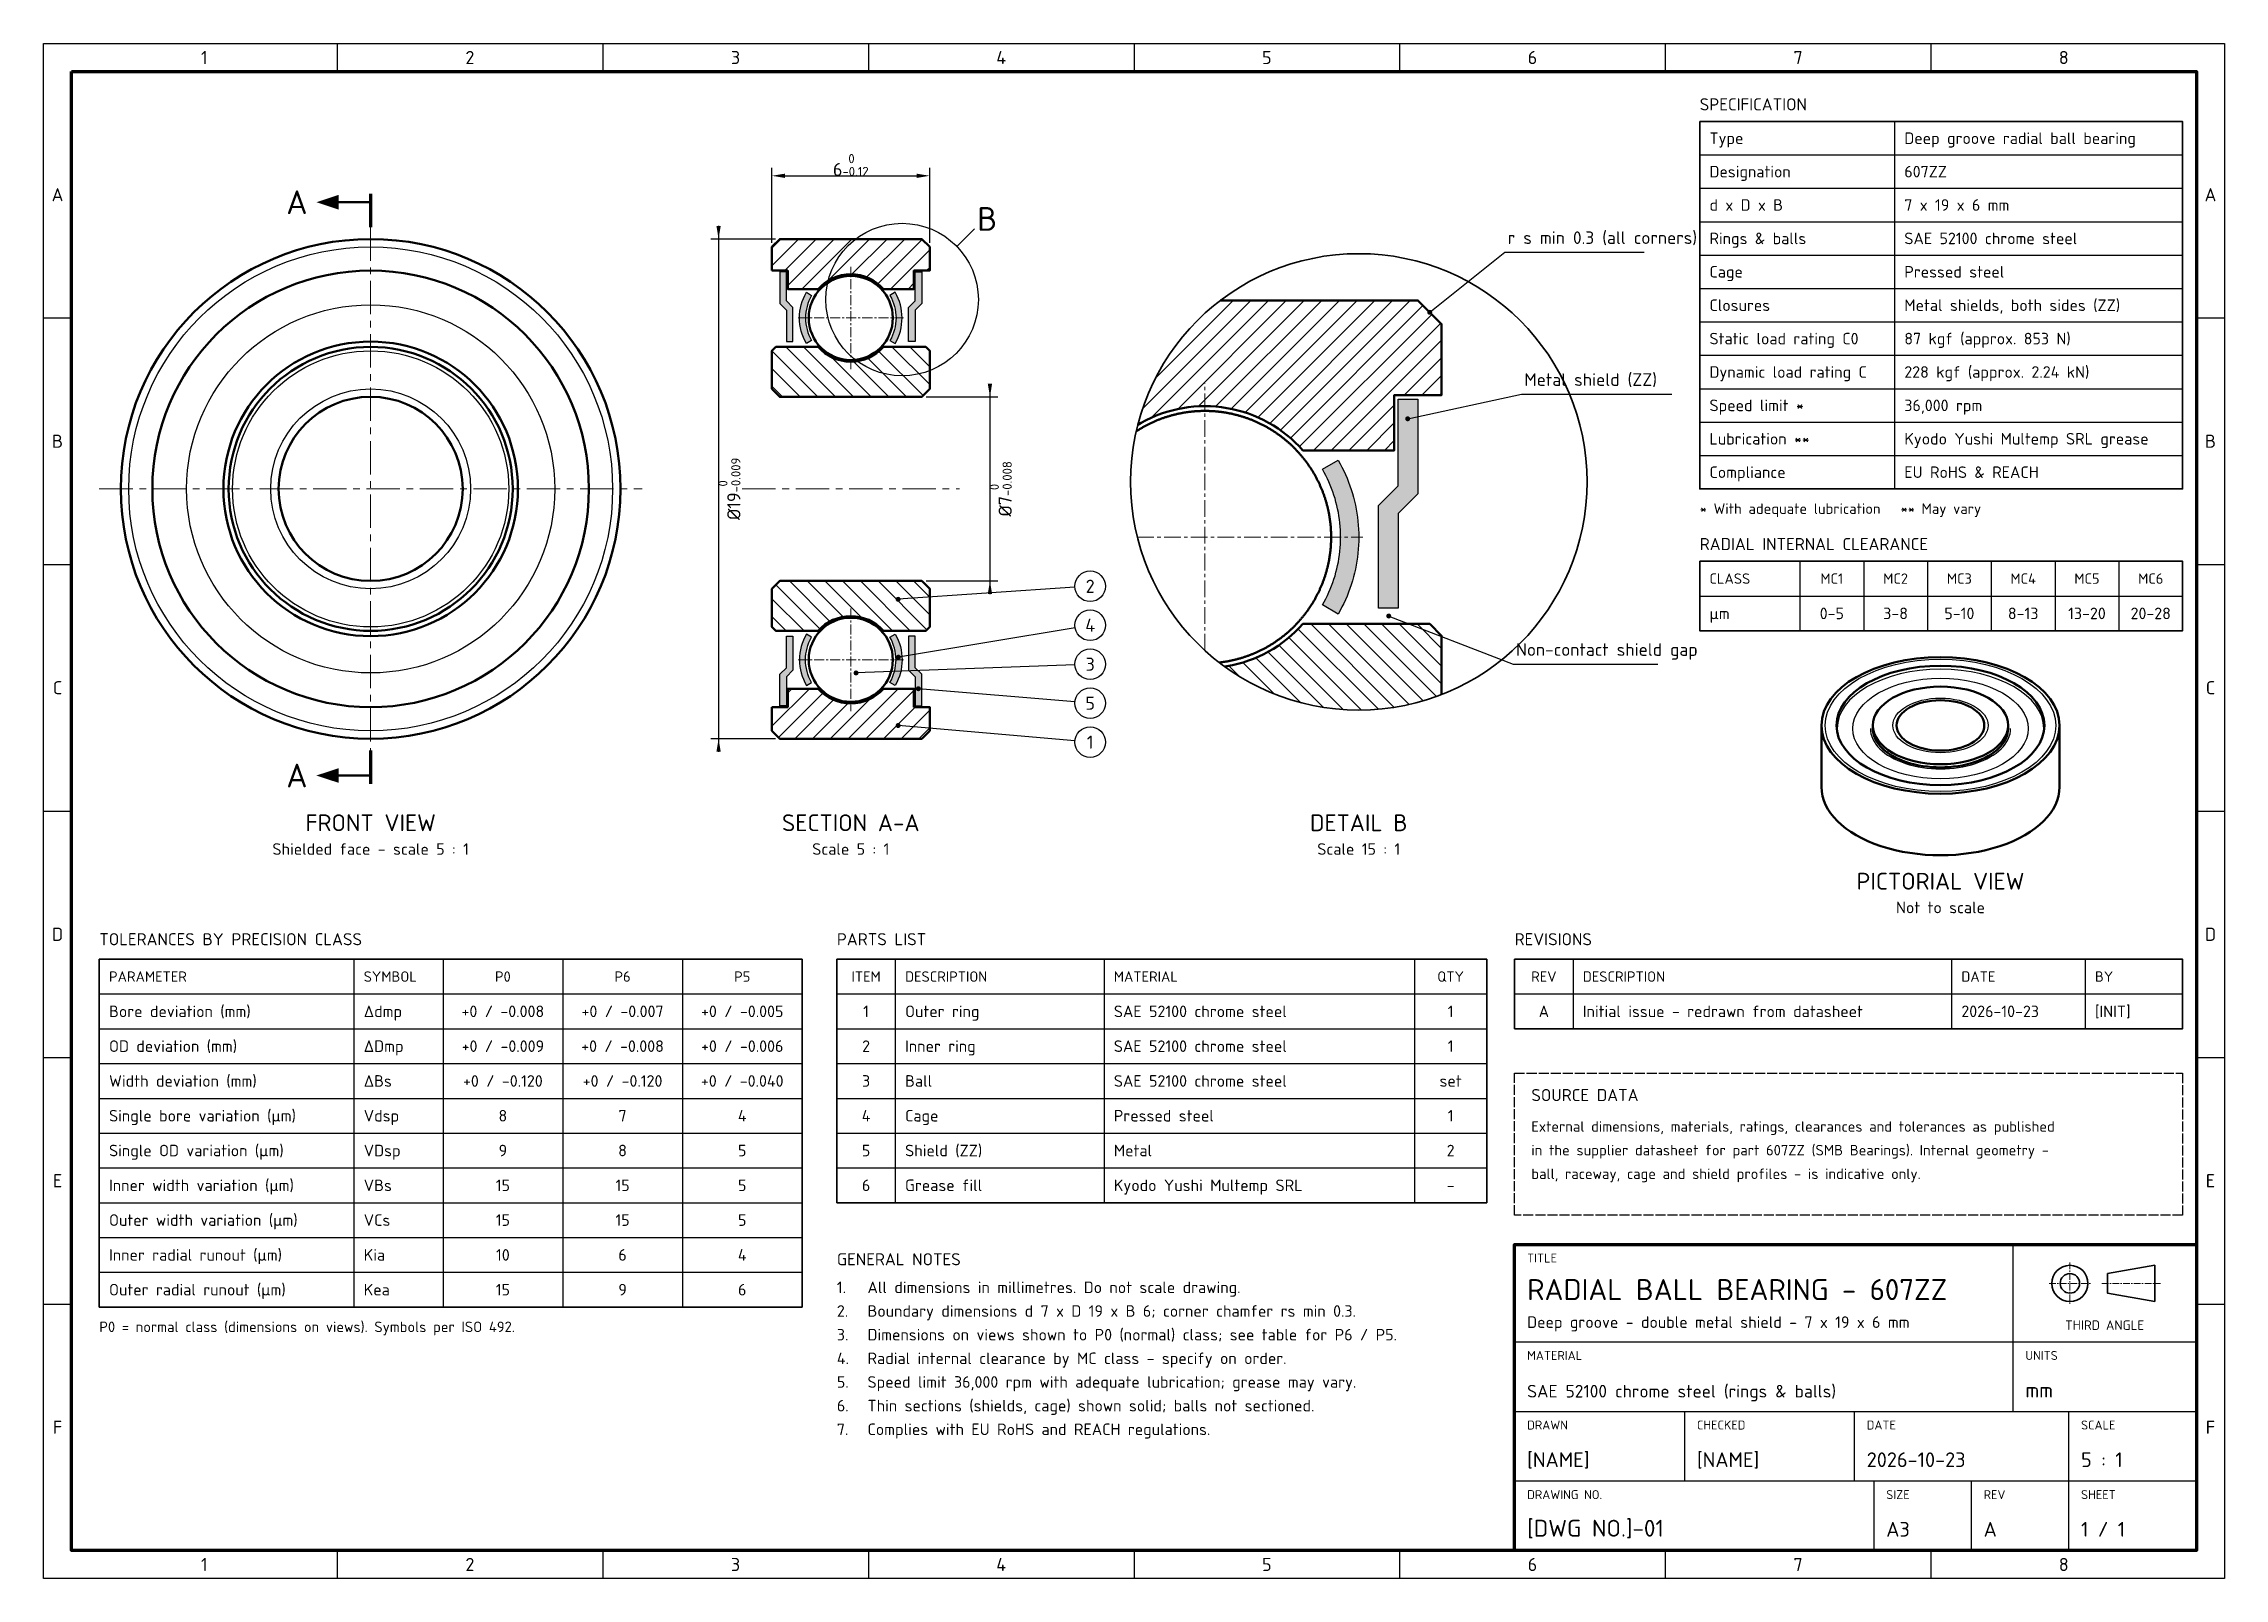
# Model space of a CAD drawing. Header units: millimetres. Extents: x 3 to 417, y 3 to 294.
import ezdxf
from ezdxf.enums import TextEntityAlignment as Align

# ---------------------------------------------------------------- set-up
doc = ezdxf.new("R2010")
doc.units = ezdxf.units.MM
doc.linetypes.add('CENTER', pattern=[5.08, 3.175, -0.635, 0.635, -0.635])
doc.linetypes.add('DASHED', pattern=[1.524, 1.27, -0.254])
for name, color, linetype, lineweight in [('ANNOTATION', 3, 'Continuous', 25), ('BORDER', 7, 'Continuous', 70), ('CENTER', 1, 'CENTER', 18), ('DIM', 4, 'Continuous', 18), ('HATCH', 8, 'Continuous', 18), ('OUTLINE', 7, 'Continuous', 50), ('SECTION_SOLID', 7, 'Continuous', 18), ('TABLE', 7, 'Continuous', 25), ('TEXT', 7, 'Continuous', 25), ('THIN', 7, 'Continuous', 25), ('TITLE', 7, 'Continuous', 35)]:
    doc.layers.add(name, color=color, linetype=linetype, lineweight=lineweight)
doc.styles.add('ISO', font='isocpeur.ttf')
doc.dimstyles.new('DIM5', dxfattribs={"dimtxt": 2.5, "dimasz": 2.5, "dimexe": 1.5, "dimexo": 0.8, "dimgap": 0.8, "dimtad": 1, "dimdec": 3, "dimlfac": 0.2, "dimdsep": 46, "dimtxsty": 'ISO', "dimcen": 2.5, "dimazin": 3, "dimtfac": 0.7, "dimtdec": 3, "dimtmove": 0, "dimatfit": 3})

msp = doc.modelspace()

# ---------------------------------------------------------------- texts
at = {"layer": 'ANNOTATION', "style": 'ISO'}
for s, p in [('2', (201.6125, 191.2937)), ('4', (201.6125, 183.8854)), ('3', (201.6125, 176.4771)), ('5', (201.6125, 169.0687)), ('1', (201.6125, 161.6604))]:
    msp.add_text(s, height=2.5, dxfattribs=at).set_placement(p, align=Align.MIDDLE_CENTER)
at = {"layer": 'TABLE', "style": 'ISO'}
for s, height, p in [('SPECIFICATION', 2.3, (317.5, 281.7812)), ('RADIAL INTERNAL CLEARANCE', 2.3, (317.5, 198.1729)), ('TOLERANCES BY PRECISION CLASS', 2.3, (13.2292, 123.0312)), ('PARTS LIST', 2.3, (153.4583, 123.0312)), ('REVISIONS', 2.3, (282.3104, 123.0312)), ('SOURCE DATA', 2.3, (285.4854, 93.3979)), ('GENERAL NOTES', 2.3, (153.4583, 62.1771)), ('1.', 2.2, (153.4583, 56.8854)), ('All dimensions in millimetres. Do not scale drawing.', 2.2, (159.2792, 56.8854)), ('2.', 2.2, (153.4583, 52.3875)), ('Boundary dimensions d 7 x D 19 x B 6; corner chamfer rs min 0.3.', 2.2, (159.2792, 52.3875)), ('3.', 2.2, (153.4583, 47.8896)), ('Dimensions on views shown to P0 (normal) class; see table for P6 / P5.', 2.2, (159.2792, 47.8896)), ('4.', 2.2, (153.4583, 43.3917)), ('Radial internal clearance by MC class - specify on order.', 2.2, (159.2792, 43.3917)), ('5.', 2.2, (153.4583, 38.8937)), ('Speed limit 36,000 rpm with adequate lubrication; grease may vary.', 2.2, (159.2792, 38.8937)), ('6.', 2.2, (153.4583, 34.3958)), ('Thin sections (shields, cage) shown solid; balls not sectioned.', 2.2, (159.2792, 34.3958)), ('7.', 2.2, (153.4583, 29.8979)), ('Complies with EU RoHS and REACH regulations.', 2.2, (159.2792, 29.8979))]:
    msp.add_text(s, height=height, dxfattribs=at).set_placement(p)
for s, height, p in [('Type', 2.2, (319.3521, 276.4896)), ('Deep groove radial ball bearing', 2.2, (356.3938, 276.4896)), ('Designation', 2.2, (319.3521, 270.1396)), ('607ZZ', 2.2, (356.3938, 270.1396)), ('d x D x B', 2.2, (319.3521, 263.7896)), ('7 x 19 x 6 mm', 2.2, (356.3938, 263.7896)), ('Rings & balls', 2.2, (319.3521, 257.4396)), ('SAE 52100 chrome steel', 2.2, (356.3938, 257.4396)), ('Cage', 2.2, (319.3521, 251.0896)), ('Pressed steel', 2.2, (356.3938, 251.0896)), ('Closures', 2.2, (319.3521, 244.7396)), ('Metal shields, both sides (ZZ)', 2.2, (356.3938, 244.7396)), ('Static load rating C0', 2.2, (319.3521, 238.3896)), ('87 kgf (approx. 853 N)', 2.2, (356.3938, 238.3896)), ('Dynamic load rating C', 2.2, (319.3521, 232.0396)), ('228 kgf (approx. 2.24 kN)', 2.2, (356.3938, 232.0396)), ('Speed limit *', 2.2, (319.3521, 225.6896)), ('36,000 rpm', 2.2, (356.3938, 225.6896)), ('Lubrication **', 2.2, (319.3521, 219.3396)), ('Kyodo Yushi Multemp SRL grease', 2.2, (356.3938, 219.3396)), ('Compliance', 2.2, (319.3521, 212.9896)), ('EU RoHS & REACH', 2.2, (356.3938, 212.9896)), ('CLASS', 1.98, (319.3521, 192.749)), ('µm', 2.2, (319.3521, 186.1344)), ('PARAMETER', 1.98, (15.0813, 117.0781)), ('SYMBOL', 1.98, (63.5, 117.0781)), ('DESCRIPTION', 1.98, (166.4229, 117.0781)), ('MATERIAL', 1.98, (206.1104, 117.0781)), ('DESCRIPTION', 1.98, (295.275, 117.0781)), ('DATE', 1.98, (367.2417, 117.0781)), ('BY', 1.98, (392.6417, 117.0781)), ('Bore deviation (mm)', 2.2, (15.0813, 110.4635)), ('Δdmp', 2.2, (63.5, 110.4635)), ('Outer ring', 2.2, (166.4229, 110.4635)), ('SAE 52100 chrome steel', 2.2, (206.1104, 110.4635)), ('Initial issue - redrawn from datasheet', 2.2, (295.275, 110.4635)), ('2026-10-23', 2.2, (367.2417, 110.4635)), ('[INIT]', 2.2, (392.6417, 110.4635)), ('OD deviation (mm)', 2.2, (15.0813, 103.849)), ('ΔDmp', 2.2, (63.5, 103.849)), ('Inner ring', 2.2, (166.4229, 103.849)), ('SAE 52100 chrome steel', 2.2, (206.1104, 103.849)), ('Width deviation (mm)', 2.2, (15.0813, 97.2344)), ('ΔBs', 2.2, (63.5, 97.2344)), ('Ball', 2.2, (166.4229, 97.2344)), ('SAE 52100 chrome steel', 2.2, (206.1104, 97.2344)), ('Single bore variation (µm)', 2.2, (15.0813, 90.6198)), ('Vdsp', 2.2, (63.5, 90.6198)), ('Cage', 2.2, (166.4229, 90.6198)), ('Pressed steel', 2.2, (206.1104, 90.6198)), ('Single OD variation (µm)', 2.2, (15.0813, 84.0052)), ('VDsp', 2.2, (63.5, 84.0052)), ('Shield (ZZ)', 2.2, (166.4229, 84.0052)), ('Metal', 2.2, (206.1104, 84.0052)), ('Inner width variation (µm)', 2.2, (15.0813, 77.3906)), ('VBs', 2.2, (63.5, 77.3906)), ('Grease fill', 2.2, (166.4229, 77.3906)), ('Kyodo Yushi Multemp SRL', 2.2, (206.1104, 77.3906)), ('Outer width variation (µm)', 2.2, (15.0813, 70.776)), ('VCs', 2.2, (63.5, 70.776)), ('Inner radial runout (µm)', 2.2, (15.0813, 64.1615)), ('Kia', 2.2, (63.5, 64.1615)), ('Outer radial runout (µm)', 2.2, (15.0813, 57.5469)), ('Kea', 2.2, (63.5, 57.5469))]:
    msp.add_text(s, height=height, dxfattribs=at).set_placement(p, align=Align.MIDDLE_LEFT)
for s, height, p in [('MC1', 1.98, (342.6134, 192.749)), ('MC2', 1.98, (354.7401, 192.749)), ('MC3', 1.98, (366.8668, 192.749)), ('MC4', 1.98, (378.9936, 192.749)), ('MC5', 1.98, (391.1203, 192.749)), ('MC6', 1.98, (403.247, 192.749)), ('0-5', 2.2, (342.6134, 186.1344)), ('3-8', 2.2, (354.7401, 186.1344)), ('5-10', 2.2, (366.8668, 186.1344)), ('8-13', 2.2, (378.9936, 186.1344)), ('13-20', 2.2, (391.1203, 186.1344)), ('20-28', 2.2, (403.247, 186.1344)), ('P0', 1.98, (89.9583, 117.0781)), ('P6', 1.98, (112.7125, 117.0781)), ('P5', 1.98, (135.4667, 117.0781)), ('ITEM', 1.98, (159.0146, 117.0781)), ('QTY', 1.98, (270.1396, 117.0781)), ('REV', 1.98, (287.8667, 117.0781)), ('+0 / -0.008', 2.2, (89.9583, 110.4635)), ('+0 / -0.007', 2.2, (112.7125, 110.4635)), ('+0 / -0.005', 2.2, (135.4667, 110.4635)), ('1', 2.2, (159.0146, 110.4635)), ('1', 2.2, (270.1396, 110.4635)), ('A', 2.2, (287.8667, 110.4635)), ('+0 / -0.009', 2.2, (89.9583, 103.849)), ('+0 / -0.008', 2.2, (112.7125, 103.849)), ('+0 / -0.006', 2.2, (135.4667, 103.849)), ('2', 2.2, (159.0146, 103.849)), ('1', 2.2, (270.1396, 103.849)), ('+0 / -0.120', 2.2, (89.9583, 97.2344)), ('+0 / -0.120', 2.2, (112.7125, 97.2344)), ('+0 / -0.040', 2.2, (135.4667, 97.2344)), ('3', 2.2, (159.0146, 97.2344)), ('set', 2.2, (270.1396, 97.2344)), ('8', 2.2, (89.9583, 90.6198)), ('7', 2.2, (112.7125, 90.6198)), ('4', 2.2, (135.4667, 90.6198)), ('4', 2.2, (159.0146, 90.6198)), ('1', 2.2, (270.1396, 90.6198)), ('9', 2.2, (89.9583, 84.0052)), ('8', 2.2, (112.7125, 84.0052)), ('5', 2.2, (135.4667, 84.0052)), ('5', 2.2, (159.0146, 84.0052)), ('2', 2.2, (270.1396, 84.0052)), ('15', 2.2, (89.9583, 77.3906)), ('15', 2.2, (112.7125, 77.3906)), ('5', 2.2, (135.4667, 77.3906)), ('6', 2.2, (159.0146, 77.3906)), ('-', 2.2, (270.1396, 77.3906)), ('15', 2.2, (89.9583, 70.776)), ('15', 2.2, (112.7125, 70.776)), ('5', 2.2, (135.4667, 70.776)), ('10', 2.2, (89.9583, 64.1615)), ('6', 2.2, (112.7125, 64.1615)), ('4', 2.2, (135.4667, 64.1615)), ('15', 2.2, (89.9583, 57.5469)), ('9', 2.2, (112.7125, 57.5469)), ('6', 2.2, (135.4667, 57.5469))]:
    msp.add_text(s, height=height, dxfattribs=at).set_placement(p, align=Align.MIDDLE_CENTER)
at = {"layer": 'TEXT', "style": 'ISO'}
for s, height, p in [('1', 2.5, (33.1887, 291.8354)), ('2', 2.5, (83.691, 291.8354)), ('3', 2.5, (134.1934, 291.8354)), ('4', 2.5, (184.6957, 291.8354)), ('5', 2.5, (235.198, 291.8354)), ('6', 2.5, (285.7004, 291.8354)), ('7', 2.5, (336.2027, 291.8354)), ('8', 2.5, (386.7051, 291.8354)), ('A', 2.5, (5.2917, 265.7519)), ('A', 4.5, (50.8, 264.3188)), ('A', 2.5, (414.6021, 265.7519)), ('B', 4.5, (182.0333, 261.1438)), ('B', 2.5, (5.2917, 218.8766)), ('B', 2.5, (414.6021, 218.8766)), ('C', 2.5, (5.2917, 172.0012)), ('C', 2.5, (414.6021, 172.0012)), ('A', 4.5, (50.8, 155.3104)), ('D', 2.5, (5.2917, 125.1259)), ('D', 2.5, (414.6021, 125.1259)), ('E', 2.5, (5.2917, 78.2505)), ('E', 2.5, (414.6021, 78.2505)), ('F', 2.5, (5.2917, 31.3752)), ('F', 2.5, (414.6021, 31.3752)), ('1', 2.5, (33.1887, 5.2917)), ('2', 2.5, (83.691, 5.2917)), ('3', 2.5, (134.1934, 5.2917)), ('4', 2.5, (184.6957, 5.2917)), ('5', 2.5, (235.198, 5.2917)), ('6', 2.5, (285.7004, 5.2917)), ('7', 2.5, (336.2027, 5.2917)), ('8', 2.5, (386.7051, 5.2917))]:
    msp.add_text(s, height=height, dxfattribs=at).set_placement(p, align=Align.MIDDLE_CENTER)
for s, height, p in [('r s min 0.3 (all corners)', 2.4, (280.9875, 256.3813)), ('Metal shield (ZZ)', 2.4, (284.1625, 229.3938)), ('* With adequate lubrication   ** May vary', 2, (317.5, 205.0521)), ('Non-contact shield gap', 2.4, (282.575, 178.0646)), ('External dimensions, materials, ratings, clearances and tolerances as published', 2, (285.4854, 87.5771)), ('in the supplier datasheet for part 607ZZ (SMB Bearings). Internal geometry -', 2, (285.4854, 83.0792)), ('ball, raceway, cage and shield profiles - is indicative only.', 2, (285.4854, 78.5812)), ('P0 = normal class (dimensions on views). Symbols per ISO 492.', 2, (13.2292, 49.4771))]:
    msp.add_text(s, height=height, dxfattribs=at).set_placement(p)
for s, height, p in [('FRONT VIEW', 3.2, (64.8229, 144.7271)), ('SECTION A-A', 3.2, (156.1042, 144.7271)), ('DETAIL B', 3.2, (252.6771, 144.7271)), ('Shielded face - scale 5 : 1', 2.2, (64.8229, 140.2292)), ('Scale 5 : 1', 2.2, (156.1042, 140.2292)), ('Scale 15 : 1', 2.2, (252.6771, 140.2292)), ('PICTORIAL VIEW', 3.2, (363.2729, 133.6146)), ('Not to scale', 2.2, (363.2729, 129.1167))]:
    msp.add_text(s, height=height, dxfattribs=at).set_placement(p, align=Align.CENTER)
at = {"layer": 'TITLE', "style": 'ISO'}
for s, height, p in [('TITLE', 1.7, (284.6917, 62.7063)), ('RADIAL BALL BEARING - 607ZZ', 4, (284.6917, 55.5625)), ('Deep groove - double metal shield - 7 x 19 x 6 mm', 2.2, (284.6917, 50.2708)), ('MATERIAL', 1.7, (284.6917, 44.1854)), ('UNITS', 1.7, (379.4125, 44.1854)), ('SAE 52100 chrome steel (rings & balls)', 2.4, (284.6917, 37.0417)), ('mm', 2.8, (379.4125, 37.0417)), ('DRAWN', 1.7, (284.6917, 30.9563)), ('CHECKED', 1.7, (316.9708, 30.9563)), ('DATE', 1.7, (349.25, 30.9563)), ('SCALE', 1.7, (389.9958, 30.9563)), ('[NAME]', 2.8, (284.6917, 23.8125)), ('[NAME]', 2.8, (316.9708, 23.8125)), ('2026-10-23', 2.8, (349.25, 23.8125)), ('5 : 1', 2.8, (389.9958, 23.8125)), ('DRAWING NO.', 1.7, (284.6917, 17.7271)), ('SIZE', 1.7, (352.9542, 17.7271)), ('REV', 1.7, (371.475, 17.7271)), ('SHEET', 1.7, (389.9958, 17.7271)), ('[DWG NO.]-01', 3.2, (284.6917, 10.5833)), ('A3', 2.8, (352.9542, 10.5833)), ('A', 2.8, (371.475, 10.5833)), ('1 / 1', 2.8, (389.9958, 10.5833))]:
    msp.add_text(s, height=height, dxfattribs=at).set_placement(p)
msp.add_text('THIRD ANGLE', height=1.8, dxfattribs=at).set_placement((394.4937, 50.8), align=Align.MIDDLE_CENTER)

# ---------------------------------------------------------------- dimensions: what is measured, and where the dimension line sits
at = {"layer": 'DIM'}
msp.add_linear_dim(base=(141.1042, 269.3458), p1=(141.1042, 255.8146), p2=(171.1042, 255.8146), dimstyle='DIM5', override={"dimtol": 1, "dimlim": 0, "dimtp": 0, "dimtm": 0.12, "dimtfac": 0.7, "dimtdec": 3, "dimtzin": 8}, dxfattribs=at).render()
for base, p1, p2, override in [((130.9688, 257.3146), (142.6042, 257.3146), (142.6042, 162.3146), {"dimpost": '%%c<>', "dimtol": 1, "dimlim": 0, "dimtp": 0, "dimtm": 0.009, "dimtfac": 0.7, "dimtdec": 3, "dimtzin": 8}), ((182.5625, 227.3146), (169.6042, 227.3146), (169.6042, 192.3146), {"dimpost": '%%c<>', "dimtol": 1, "dimlim": 0, "dimtp": 0, "dimtm": 0.008, "dimtfac": 0.7, "dimtdec": 3, "dimtzin": 8})]:
    msp.add_linear_dim(base=base, p1=p1, p2=p2, angle=90, dimstyle='DIM5', override=override, dxfattribs=at).render()

# ---------------------------------------------------------------- hatches: boundary and pattern name
at = {"layer": 'ANNOTATION'}
h = msp.add_hatch(color=256, dxfattribs=at)
h.dxf.hatch_style = 1
edge = h.paths.add_edge_path()
edge.add_arc((266.1771, 243.3875), 0.4763, 0, 360)
h = msp.add_hatch(color=256, dxfattribs=at)
h.dxf.hatch_style = 1
edge = h.paths.add_edge_path()
edge.add_arc((261.9771, 223.1375), 0.4763, 0, 360)
h = msp.add_hatch(color=256, dxfattribs=at)
h.dxf.hatch_style = 1
edge = h.paths.add_edge_path()
edge.add_arc((165.1042, 188.8146), 0.4763, 0, 360)
h = msp.add_hatch(color=256, dxfattribs=at)
h.dxf.hatch_style = 1
edge = h.paths.add_edge_path()
edge.add_arc((258.3771, 185.6375), 0.4763, 0, 360)
h = msp.add_hatch(color=256, dxfattribs=at)
h.dxf.hatch_style = 1
edge = h.paths.add_edge_path()
edge.add_arc((165.1542, 177.8146), 0.4763, 0, 360)
h = msp.add_hatch(color=256, dxfattribs=at)
h.dxf.hatch_style = 1
edge = h.paths.add_edge_path()
edge.add_arc((157.1042, 174.8146), 0.4763, 0, 360)
h = msp.add_hatch(color=256, dxfattribs=at)
h.dxf.hatch_style = 1
edge = h.paths.add_edge_path()
edge.add_arc((168.9542, 171.8146), 0.4763, 0, 360)
h = msp.add_hatch(color=256, dxfattribs=at)
h.dxf.hatch_style = 1
edge = h.paths.add_edge_path()
edge.add_arc((165.1042, 164.8146), 0.4763, 0, 360)
at = {"layer": 'HATCH'}
h = msp.add_hatch(dxfattribs=at)
h.set_pattern_fill('ANSI31', color=256, scale=0.75)
h.paths.add_polyline_path([(141.1042, 251.3146), (141.1042, 255.8146), (142.6042, 257.3146), (169.6042, 257.3146), (171.1042, 255.8146), (171.1042, 251.3146), (168.1042, 251.3146), (168.1042, 247.8146), (162.3203, 247.8146, 0.45044262), (149.8881, 247.8146), (144.1042, 247.8146), (144.1042, 251.3146)])
h = msp.add_hatch(dxfattribs=at)
h.set_pattern_fill('ANSI31', color=256, scale=0.75)
h.paths.add_polyline_path([(263.9271, 245.6375), (268.4271, 241.1375), (268.4271, 227.6375), (259.4271, 227.6375), (259.4271, 217.1375), (242.0754, 217.1375), (241.3606, 217.9117), (240.6137, 218.655), (239.836, 219.366), (239.0289, 220.0435), (238.1939, 220.6863), (237.3324, 221.2931), (236.446, 221.8629), (235.5363, 222.3947), (234.6049, 222.8876), (233.6535, 223.3406), (232.6838, 223.7529), (231.6975, 224.1239), (230.6964, 224.4528), (229.6823, 224.739), (228.657, 224.9821), (227.6223, 225.1816), (226.5801, 225.3371), (225.5322, 225.4484), (224.4806, 225.5152), (223.4271, 225.5375), (222.3736, 225.5152), (221.322, 225.4484), (220.2741, 225.3371), (219.2319, 225.1816), (218.1972, 224.9821), (217.1719, 224.739), (216.1578, 224.4528), (215.1567, 224.1239), (214.1704, 223.7529), (213.2006, 223.3406), (212.2492, 222.8876), (211.3179, 222.3947), (210.6675, 222.0145), (210.7151, 222.1974), (210.7838, 222.4547), (210.854, 222.7115), (210.9258, 222.9679), (210.9992, 223.2239), (211.0741, 223.4794), (211.1507, 223.7344), (211.2287, 223.989), (211.3084, 224.243), (211.3896, 224.4966), (211.4723, 224.7497), (211.5566, 225.0023), (211.6425, 225.2543), (211.7298, 225.5059), (211.8188, 225.7568), (211.9093, 226.0073), (212.0013, 226.2571), (212.0948, 226.5064), (212.1899, 226.7551), (212.2865, 227.0033), (212.3846, 227.2508), (212.4842, 227.4977), (212.5853, 227.744), (212.688, 227.9897), (212.7921, 228.2348), (212.8978, 228.4792), (213.005, 228.7229), (213.1136, 228.966), (213.2237, 229.2085), (213.3354, 229.4502), (213.4485, 229.6913), (213.5631, 229.9316), (213.6791, 230.1713), (213.7966, 230.4102), (213.9156, 230.6484), (214.0361, 230.8859), (214.158, 231.1226), (214.2813, 231.3586), (214.4061, 231.5938), (214.5323, 231.8282), (214.66, 232.0619), (214.7891, 232.2947), (214.9197, 232.5268), (215.0516, 232.7581), (215.185, 232.9885), (215.3198, 233.2182), (215.456, 233.447), (215.5935, 233.675), (215.7325, 233.9021), (215.8729, 234.1283), (216.0147, 234.3537), (216.1578, 234.5782), (216.3023, 234.8019), (216.4482, 235.0246), (216.5955, 235.2465), (216.7441, 235.4674), (216.894, 235.6874), (217.0453, 235.9065), (217.198, 236.1247), (217.352, 236.3419), (217.5073, 236.5582), (217.6639, 236.7735), (217.8219, 236.9879), (217.9812, 237.2013), (218.1417, 237.4137), (218.3036, 237.6251), (218.4668, 237.8355), (218.6312, 238.0449), (218.797, 238.2533), (218.964, 238.4607), (219.1323, 238.667), (219.3018, 238.8723), (219.4726, 239.0766), (219.6447, 239.2798), (219.818, 239.4819), (219.9925, 239.683), (220.1683, 239.883), (220.3453, 240.082), (220.5235, 240.2798), (220.7029, 240.4765), (220.8836, 240.6722), (221.0654, 240.8667), (221.2484, 241.0601), (221.4326, 241.2524), (221.6179, 241.4435), (221.8045, 241.6335), (221.9922, 241.8224), (222.181, 242.0101), (222.371, 242.1966), (222.5622, 242.382), (222.7545, 242.5662), (222.9479, 242.7492), (223.1424, 242.931), (223.338, 243.1117), (223.5348, 243.2911), (223.7326, 243.4693), (223.9316, 243.6463), (224.1316, 243.822), (224.3326, 243.9966), (224.5348, 244.1699), (224.738, 244.3419), (224.9423, 244.5127), (225.1476, 244.6823), (225.3539, 244.8506), (225.5613, 245.0176), (225.7697, 245.1833), (225.9791, 245.3478), (226.1895, 245.511), (226.3548, 245.6375)])
h = msp.add_hatch(dxfattribs=at)
h.set_pattern_fill('ANSI31', color=256, scale=0.75, angle=90)
h.paths.add_polyline_path([(141.1042, 228.8146), (142.6042, 227.3146), (169.6042, 227.3146), (171.1042, 228.8146), (171.1042, 236.0646), (170.3542, 236.8146), (162.3203, 236.8146, -0.45044262), (149.8881, 236.8146), (141.8542, 236.8146), (141.1042, 236.0646)])
h = msp.add_hatch(dxfattribs=at)
h.set_pattern_fill('ANSI31', color=256, scale=0.75, angle=90)
h.paths.add_polyline_path([(141.1042, 190.8146), (142.6042, 192.3146), (169.6042, 192.3146), (171.1042, 190.8146), (171.1042, 183.5646), (170.3542, 182.8146), (162.3203, 182.8146, 0.45044262), (149.8881, 182.8146), (141.8542, 182.8146), (141.1042, 183.5646)])
h = msp.add_hatch(dxfattribs=at)
h.set_pattern_fill('ANSI31', color=256, scale=0.75, angle=90)
h.paths.add_polyline_path([(227.6223, 176.0934), (228.657, 176.2929), (229.6823, 176.536), (230.6964, 176.8222), (231.6975, 177.1511), (232.6838, 177.5221), (233.6535, 177.9344), (234.6049, 178.3874), (235.5363, 178.8803), (236.446, 179.4121), (237.3324, 179.9819), (238.1939, 180.5887), (239.0289, 181.2315), (239.836, 181.909), (240.6137, 182.62), (241.3606, 183.3633), (242.0754, 184.1375), (266.1771, 184.1375), (268.4271, 181.8875), (268.4271, 170.7018), (268.2947, 170.6503), (268.046, 170.5552), (267.7967, 170.4617), (267.5468, 170.3697), (267.2964, 170.2792), (267.0454, 170.1903), (266.7939, 170.1029), (266.5419, 170.017), (266.2893, 169.9327), (266.0362, 169.85), (265.7826, 169.7688), (265.5286, 169.6891), (265.274, 169.6111), (265.0189, 169.5346), (264.7634, 169.4596), (264.5075, 169.3862), (264.2511, 169.3144), (263.9942, 169.2442), (263.737, 169.1756), (263.4793, 169.1085), (263.2212, 169.043), (262.9627, 168.9791), (262.7038, 168.9168), (262.4446, 168.856), (262.185, 168.7969), (261.925, 168.7394), (261.6647, 168.6834), (261.404, 168.6291), (261.143, 168.5763), (260.8817, 168.5252), (260.6201, 168.4756), (260.3582, 168.4277), (260.096, 168.3814), (259.8335, 168.3367), (259.5707, 168.2936), (259.3077, 168.2521), (259.0445, 168.2122), (258.7809, 168.1739), (258.5172, 168.1373), (258.2533, 168.1023), (257.9891, 168.0689), (257.7247, 168.0371), (257.4602, 168.0069), (257.1954, 167.9784), (256.9305, 167.9515), (256.6655, 167.9262), (256.4003, 167.9025), (256.1349, 167.8805), (255.8694, 167.8601), (255.6038, 167.8413), (255.3381, 167.8242), (255.0723, 167.8087), (254.8064, 167.7948), (254.5404, 167.7825), (254.2743, 167.7719), (254.0082, 167.7629), (253.742, 167.7556), (253.4758, 167.7499), (253.2096, 167.7458), (252.9434, 167.7433), (252.6771, 167.7425), (252.4108, 167.7433), (252.1446, 167.7458), (251.8783, 167.7499), (251.6121, 167.7556), (251.346, 167.7629), (251.0798, 167.7719), (250.8138, 167.7825), (250.5478, 167.7948), (250.2819, 167.8087), (250.0161, 167.8242), (249.7504, 167.8413), (249.4847, 167.8601), (249.2193, 167.8805), (248.9539, 167.9025), (248.6887, 167.9262), (248.4236, 167.9515), (248.1587, 167.9784), (247.894, 168.0069), (247.6294, 168.0371), (247.3651, 168.0689), (247.1009, 168.1023), (246.837, 168.1373), (246.5732, 168.1739), (246.3097, 168.2122), (246.0464, 168.2521), (245.7834, 168.2936), (245.5207, 168.3367), (245.2582, 168.3814), (244.996, 168.4277), (244.7341, 168.4756), (244.4724, 168.5252), (244.2111, 168.5763), (243.9501, 168.6291), (243.6895, 168.6834), (243.4292, 168.7394), (243.1692, 168.7969), (242.9096, 168.856), (242.6503, 168.9168), (242.3914, 168.9791), (242.133, 169.043), (241.8749, 169.1085), (241.6172, 169.1756), (241.3599, 169.2442), (241.1031, 169.3144), (240.8467, 169.3862), (240.5907, 169.4596), (240.3352, 169.5346), (240.0802, 169.6111), (239.8256, 169.6891), (239.5715, 169.7688), (239.3179, 169.85), (239.0649, 169.9327), (238.8123, 170.017), (238.5602, 170.1029), (238.3087, 170.1903), (238.0577, 170.2792), (237.8073, 170.3697), (237.5575, 170.4617), (237.3082, 170.5552), (237.0594, 170.6503), (236.8113, 170.7469), (236.5638, 170.845), (236.3168, 170.9446), (236.0705, 171.0457), (235.8249, 171.1484), (235.5798, 171.2526), (235.3354, 171.3582), (235.0916, 171.4654), (234.8485, 171.574), (234.6061, 171.6842), (234.3644, 171.7958), (234.1233, 171.9089), (233.883, 172.0235), (233.6433, 172.1395), (233.4044, 172.257), (233.1662, 172.376), (232.9287, 172.4965), (232.692, 172.6184), (232.456, 172.7417), (232.2208, 172.8665), (231.9864, 172.9928), (231.7527, 173.1204), (231.5198, 173.2495), (231.2878, 173.3801), (231.0565, 173.512), (230.826, 173.6454), (230.5964, 173.7802), (230.3676, 173.9164), (230.1396, 174.054), (229.9125, 174.1929), (229.6863, 174.3333), (229.4609, 174.4751), (229.2363, 174.6182), (229.0127, 174.7627), (228.79, 174.9086), (228.5681, 175.0559), (228.3472, 175.2045), (228.1272, 175.3544), (227.9081, 175.5058), (227.6899, 175.6584), (227.4727, 175.8124), (227.2564, 175.9677), (227.1752, 176.0267)])
h = msp.add_hatch(dxfattribs=at)
h.set_pattern_fill('ANSI31', color=256, scale=0.75)
h.paths.add_polyline_path([(141.1042, 168.3146), (141.1042, 163.8146), (142.6042, 162.3146), (169.6042, 162.3146), (171.1042, 163.8146), (171.1042, 168.3146), (168.1042, 168.3146), (168.1042, 171.8146), (162.3203, 171.8146, -0.45044262), (149.8881, 171.8146), (144.1042, 171.8146), (144.1042, 168.3146)])
at = {"layer": 'SECTION_SOLID'}
h = msp.add_hatch(color=256, dxfattribs=at)
h.dxf.hatch_style = 1
h.paths.add_polyline_path([(143.8542, 251.0646), (142.6042, 251.0646), (142.6042, 245.0646), (143.8542, 243.8146), (143.8542, 237.8146), (145.1042, 237.8146), (145.1042, 244.3146), (143.8542, 245.5646)])
h = msp.add_hatch(color=256, dxfattribs=at)
h.dxf.hatch_style = 1
h.paths.add_polyline_path([(168.3542, 251.0646), (169.6042, 251.0646), (169.6042, 245.0646), (168.3542, 243.8146), (168.3542, 237.8146), (167.1042, 237.8146), (167.1042, 244.3146), (168.3542, 245.5646)])
h = msp.add_hatch(color=256, dxfattribs=at)
h.dxf.hatch_style = 1
h.paths.add_polyline_path([(148.6562, 246.6146, 0.26794919), (148.6562, 238.0146), (147.6607, 237.4396, -0.26794919), (147.6607, 247.1896)])
h = msp.add_hatch(color=256, dxfattribs=at)
h.dxf.hatch_style = 1
h.paths.add_polyline_path([(163.5522, 246.6146, -0.26794919), (163.5522, 238.0146), (164.5477, 237.4396, 0.26794919), (164.5477, 247.1896)])
h = msp.add_hatch(color=256, dxfattribs=at)
h.dxf.hatch_style = 1
h.paths.add_polyline_path([(263.9271, 226.8875), (263.9271, 208.8875), (260.1771, 205.1375), (260.1771, 187.1375), (256.4271, 187.1375), (256.4271, 206.6375), (260.1771, 210.3875), (260.1771, 226.8875)])
h = msp.add_hatch(color=256, dxfattribs=at)
h.dxf.hatch_style = 1
h.paths.add_polyline_path([(248.7576, 215.2625), (249.1317, 214.5944), (249.4883, 213.9167), (249.827, 213.2299), (250.1475, 212.5345), (250.4498, 211.831), (250.7336, 211.1198), (250.9986, 210.4014), (251.2447, 209.6762), (251.4718, 208.9449), (251.6797, 208.208), (251.8682, 207.4658), (252.0372, 206.7189), (252.1865, 205.9679), (252.3162, 205.2132), (252.4261, 204.4554), (252.5161, 203.695), (252.5862, 202.9324), (252.6363, 202.1683), (252.6663, 201.4032), (252.6763, 200.6375), (252.6663, 199.8718), (252.6363, 199.1067), (252.5862, 198.3426), (252.5161, 197.58), (252.4261, 196.8196), (252.3162, 196.0618), (252.1865, 195.3071), (252.0372, 194.5561), (251.8682, 193.8092), (251.6797, 193.067), (251.4718, 192.3301), (251.2447, 191.5988), (250.9986, 190.8736), (250.7336, 190.1552), (250.4498, 189.444), (250.1475, 188.7405), (249.827, 188.0451), (249.4883, 187.3583), (249.1317, 186.6806), (248.7576, 186.0125), (245.7711, 187.7375), (246.1011, 188.3268), (246.4156, 188.9245), (246.7143, 189.5303), (246.9971, 190.1437), (247.2637, 190.7643), (247.514, 191.3916), (247.7478, 192.0253), (247.9649, 192.6649), (248.1652, 193.3099), (248.3485, 193.96), (248.5148, 194.6146), (248.6638, 195.2734), (248.7956, 195.9358), (248.91, 196.6015), (249.0069, 197.2699), (249.0863, 197.9407), (249.1481, 198.6133), (249.1923, 199.2872), (249.2188, 199.9621), (249.2276, 200.6375), (249.2188, 201.3129), (249.1923, 201.9878), (249.1481, 202.6617), (249.0863, 203.3343), (249.0069, 204.0051), (248.91, 204.6735), (248.7956, 205.3392), (248.6638, 206.0016), (248.5148, 206.6604), (248.3485, 207.315), (248.1652, 207.9651), (247.9649, 208.6101), (247.7478, 209.2497), (247.514, 209.8834), (247.2637, 210.5107), (246.9971, 211.1313), (246.7143, 211.7447), (246.4156, 212.3505), (246.1011, 212.9482), (245.7711, 213.5375)])
h = msp.add_hatch(color=256, dxfattribs=at)
h.dxf.hatch_style = 1
h.paths.add_polyline_path([(143.8542, 168.5646), (142.6042, 168.5646), (142.6042, 174.5646), (143.8542, 175.8146), (143.8542, 181.8146), (145.1042, 181.8146), (145.1042, 175.3146), (143.8542, 174.0646)])
h = msp.add_hatch(color=256, dxfattribs=at)
h.dxf.hatch_style = 1
h.paths.add_polyline_path([(148.6562, 173.0146, -0.26794919), (148.6562, 181.6146), (147.6607, 182.1896, 0.26794919), (147.6607, 172.4396)])
h = msp.add_hatch(color=256, dxfattribs=at)
h.dxf.hatch_style = 1
h.paths.add_polyline_path([(163.5522, 173.0146, 0.26794919), (163.5522, 181.6146), (164.5477, 182.1896, -0.26794919), (164.5477, 172.4396)])
h = msp.add_hatch(color=256, dxfattribs=at)
h.dxf.hatch_style = 1
h.paths.add_polyline_path([(168.3542, 168.5646), (169.6042, 168.5646), (169.6042, 174.5646), (168.3542, 175.8146), (168.3542, 181.8146), (167.1042, 181.8146), (167.1042, 175.3146), (168.3542, 174.0646)])

# ---------------------------------------------------------------- linework, layer by layer
at = {"layer": 'ANNOTATION'}
for p, q in [((198.7088, 191.0966), (165.1042, 188.8146)), ((198.7416, 183.4074), (165.1542, 177.8146)), ((198.7041, 176.3684), (157.1042, 174.8146)), ((198.7123, 169.3126), (168.9542, 171.8146)), ((198.7129, 161.9109), (165.1042, 164.8146))]:
    msp.add_line(p, q, dxfattribs=at)
for points in [[(266.1771, 243.3875), (280.4583, 254.7938), (306.9167, 254.7938)], [(261.9771, 223.1375), (283.6333, 227.8063), (312.2083, 227.8063)], [(258.3771, 185.6375), (282.0458, 176.4771), (309.5625, 176.4771)]]:
    msp.add_lwpolyline(points, dxfattribs=at)
for centre in [(201.6125, 191.2937), (201.6125, 183.8854), (201.6125, 176.4771), (201.6125, 169.0687), (201.6125, 161.6604)]:
    msp.add_circle(centre, 2.9104, dxfattribs=at)
at = {"layer": 'BORDER'}
msp.add_lwpolyline([(7.9375, 289.1896), (411.9563, 289.1896), (411.9563, 7.9375), (7.9375, 7.9375)], close=True, dxfattribs=at)
msp.add_lwpolyline([(282.3104, 7.9375), (282.3104, 66.1458), (411.9563, 66.1458)], dxfattribs=at)
at = {"layer": 'CENTER', "ltscale": 2}
for p, q in [((64.8229, 259.5562), (64.8229, 160.0729)), ((13.2292, 209.8146), (116.4167, 209.8146)), ((135.4667, 209.8146), (176.7417, 209.8146))]:
    msp.add_line(p, q, dxfattribs=at)
at = {"layer": 'CENTER', "ltscale": 0.6}
for p, q in [((156.1042, 232.5646), (156.1042, 252.0646)), ((146.1042, 242.3146), (166.1042, 242.3146)), ((156.1042, 187.0646), (156.1042, 167.5646)), ((146.1042, 177.3146), (166.1042, 177.3146))]:
    msp.add_line(p, q, dxfattribs=at)
at = {"layer": 'CENTER', "ltscale": 0.4}
for p, q in [((387.8792, 62.7063), (387.8792, 54.7688)), ((383.9104, 58.7375), (391.8479, 58.7375)), ((393.9646, 58.7375), (405.0771, 58.7375))]:
    msp.add_line(p, q, dxfattribs=at)
at = {"layer": 'CENTER'}
for points in [[(223.4271, 179.0821), (223.4271, 229.8875)], [(210.5717, 200.6375), (253.4271, 200.6375)]]:
    msp.add_lwpolyline(points, dxfattribs=at)
at = {"layer": 'OUTLINE', "lineweight": 70}
for p, q in [((64.8229, 265.9062), (64.8229, 259.5562)), ((64.8229, 160.0729), (64.8229, 153.7229))]:
    msp.add_line(p, q, dxfattribs=at)
at = {"layer": 'OUTLINE'}
for p, q in [((64.8229, 264.3188), (58.7375, 264.3188)), ((340.651, 164.8354), (340.651, 153.134)), ((350.4142, 164.8354), (350.4142, 164.2401)), ((376.1317, 164.8354), (376.1317, 164.2401)), ((385.8948, 164.8354), (385.8948, 153.134)), ((64.8229, 155.3104), (58.7375, 155.3104))]:
    msp.add_line(p, q, dxfattribs=at)
for points in [[(141.1042, 251.3146), (141.1042, 255.8146), (142.6042, 257.3146), (169.6042, 257.3146), (171.1042, 255.8146), (171.1042, 251.3146), (168.1042, 251.3146), (168.1042, 247.8146), (162.3203, 247.8146, 0.45044262), (149.8881, 247.8146), (144.1042, 247.8146), (144.1042, 251.3146)], [(141.1042, 228.8146), (142.6042, 227.3146), (169.6042, 227.3146), (171.1042, 228.8146), (171.1042, 236.0646), (170.3542, 236.8146), (162.3203, 236.8146, -0.45044262), (149.8881, 236.8146), (141.8542, 236.8146), (141.1042, 236.0646)], [(141.1042, 190.8146), (142.6042, 192.3146), (169.6042, 192.3146), (171.1042, 190.8146), (171.1042, 183.5646), (170.3542, 182.8146), (162.3203, 182.8146, 0.45044262), (149.8881, 182.8146), (141.8542, 182.8146), (141.1042, 183.5646)], [(141.1042, 168.3146), (141.1042, 163.8146), (142.6042, 162.3146), (169.6042, 162.3146), (171.1042, 163.8146), (171.1042, 168.3146), (168.1042, 168.3146), (168.1042, 171.8146), (162.3203, 171.8146, -0.45044262), (149.8881, 171.8146), (144.1042, 171.8146), (144.1042, 168.3146)]]:
    msp.add_lwpolyline(points, format="xyb", close=True, dxfattribs=at)
for points in [[(226.3548, 245.6375), (263.9271, 245.6375), (268.4271, 241.1375), (268.4271, 227.6375), (259.4271, 227.6375), (259.4271, 217.1375), (242.0754, 217.1375), (241.3606, 217.9117), (240.6137, 218.655), (239.836, 219.366), (239.0289, 220.0435), (238.1939, 220.6863), (237.3324, 221.2931), (236.446, 221.8629), (235.5363, 222.3947), (234.6049, 222.8876), (233.6535, 223.3406), (232.6838, 223.7529), (231.6975, 224.1239), (230.6964, 224.4528), (229.6823, 224.739), (228.657, 224.9821), (227.6223, 225.1816), (226.5801, 225.3371), (225.5322, 225.4484), (224.4806, 225.5152), (223.4271, 225.5375), (222.3736, 225.5152), (221.322, 225.4484), (220.2741, 225.3371), (219.2319, 225.1816), (218.1972, 224.9821), (217.1719, 224.739), (216.1578, 224.4528), (215.1567, 224.1239), (214.1704, 223.7529), (213.2006, 223.3406), (212.2492, 222.8876), (211.3179, 222.3947), (210.6675, 222.0145)], [(210.3653, 220.7717), (210.463, 220.8348), (210.5871, 220.914), (210.7118, 220.9924), (210.8369, 221.07), (210.9625, 221.1469), (211.0886, 221.223), (211.2152, 221.2983), (211.3422, 221.3728), (211.4696, 221.4466), (211.5975, 221.5196), (211.7259, 221.5918), (211.8547, 221.6632), (211.9839, 221.7338), (212.1136, 221.8036), (212.2436, 221.8726), (212.3742, 221.9409), (212.5051, 222.0083), (212.6364, 222.0749), (212.7682, 222.1407), (212.9003, 222.2057), (213.0328, 222.2699), (213.1658, 222.3332), (213.2991, 222.3958), (213.4328, 222.4575), (213.5668, 222.5184), (213.7013, 222.5785), (213.8361, 222.6378), (213.9713, 222.6962), (214.1068, 222.7538), (214.2427, 222.8106), (214.3789, 222.8665), (214.5155, 222.9216), (214.6524, 222.9759), (214.7896, 223.0293), (214.9272, 223.0819), (215.065, 223.1336), (215.2032, 223.1845), (215.3417, 223.2346), (215.4805, 223.2837), (215.6196, 223.3321), (215.759, 223.3796), (215.8987, 223.4262), (216.0387, 223.4719), (216.1789, 223.5168), (216.3195, 223.5609), (216.4603, 223.6041), (216.6013, 223.6464), (216.7426, 223.6878), (216.8842, 223.7284), (217.026, 223.7681), (217.168, 223.807), (217.3103, 223.8449), (217.4528, 223.882), (217.5956, 223.9183), (217.7385, 223.9536), (217.8817, 223.9881), (218.0251, 224.0216), (218.1687, 224.0544), (218.3124, 224.0862), (218.4564, 224.1171), (218.6006, 224.1472), (218.7449, 224.1763), (218.8894, 224.2046), (219.0341, 224.232), (219.179, 224.2585), (219.324, 224.2842), (219.4692, 224.3089), (219.6145, 224.3327), (219.76, 224.3557), (219.9056, 224.3777), (220.0513, 224.3989), (220.1971, 224.4192), (220.3431, 224.4385), (220.4892, 224.457), (220.6354, 224.4746), (220.7818, 224.4913), (220.9282, 224.507), (221.0747, 224.5219), (221.2213, 224.5359), (221.3679, 224.549), (221.5147, 224.5612), (221.6615, 224.5725), (221.8084, 224.5829), (221.9554, 224.5923), (222.1024, 224.6009), (222.2495, 224.6086), (222.3966, 224.6154), (222.5437, 224.6212), (222.6909, 224.6262), (222.8381, 224.6303), (222.9853, 224.6334), (223.1326, 224.6357), (223.2798, 224.637), (223.4271, 224.6375), (223.5743, 224.637), (223.7216, 224.6357), (223.8688, 224.6334), (224.0161, 224.6303), (224.1633, 224.6262), (224.3105, 224.6212), (224.4576, 224.6154), (224.6047, 224.6086), (224.7518, 224.6009), (224.8988, 224.5923), (225.0457, 224.5829), (225.1926, 224.5725), (225.3395, 224.5612), (225.4862, 224.549), (225.6329, 224.5359), (225.7795, 224.5219), (225.926, 224.507), (226.0724, 224.4913), (226.2187, 224.4746), (226.3649, 224.457), (226.511, 224.4385), (226.657, 224.4192), (226.8029, 224.3989), (226.9486, 224.3777), (227.0942, 224.3557), (227.2397, 224.3327), (227.385, 224.3089), (227.5302, 224.2842), (227.6752, 224.2585), (227.82, 224.232), (227.9647, 224.2046), (228.1093, 224.1763), (228.2536, 224.1472), (228.3978, 224.1171), (228.5417, 224.0862), (228.6855, 224.0544), (228.8291, 224.0216), (228.9725, 223.9881), (229.1156, 223.9536), (229.2586, 223.9183), (229.4013, 223.882), (229.5439, 223.8449), (229.6861, 223.807), (229.8282, 223.7681), (229.97, 223.7284), (230.1116, 223.6878), (230.2529, 223.6464), (230.3939, 223.6041), (230.5347, 223.5609), (230.6752, 223.5168), (230.8155, 223.4719), (230.9554, 223.4262), (231.0951, 223.3796), (231.2345, 223.3321), (231.3736, 223.2837), (231.5124, 223.2346), (231.6509, 223.1845), (231.7891, 223.1336), (231.927, 223.0819), (232.0646, 223.0293), (232.2018, 222.9759), (232.3387, 222.9216), (232.4753, 222.8665), (232.6115, 222.8106), (232.7474, 222.7538), (232.8829, 222.6962), (233.0181, 222.6378), (233.1529, 222.5785), (233.2873, 222.5184), (233.4214, 222.4575), (233.5551, 222.3958), (233.6884, 222.3332), (233.8213, 222.2699), (233.9539, 222.2057), (234.086, 222.1407), (234.2178, 222.0749), (234.3491, 222.0083), (234.48, 221.9409), (234.6105, 221.8726), (234.7406, 221.8036), (234.8703, 221.7338), (234.9995, 221.6632), (235.1283, 221.5918), (235.2566, 221.5196), (235.3845, 221.4466), (235.512, 221.3728), (235.639, 221.2983), (235.7655, 221.223), (235.8916, 221.1469), (236.0172, 221.07), (236.1424, 220.9924), (236.267, 220.914), (236.3912, 220.8348), (236.5149, 220.7549), (236.6381, 220.6742), (236.7608, 220.5928), (236.883, 220.5106), (237.0046, 220.4276), (237.1258, 220.344), (237.2465, 220.2595), (237.3666, 220.1744), (237.4862, 220.0885), (237.6053, 220.0018), (237.7239, 219.9145), (237.8419, 219.8264), (237.9593, 219.7376), (238.0763, 219.6481), (238.1926, 219.5578), (238.3085, 219.4669), (238.4237, 219.3752), (238.5384, 219.2828), (238.6525, 219.1898), (238.7661, 219.096), (238.879, 219.0015), (238.9914, 218.9064), (239.1032, 218.8105), (239.2144, 218.714), (239.3251, 218.6168), (239.4351, 218.5189), (239.5445, 218.4203), (239.6533, 218.3211), (239.7615, 218.2212), (239.8691, 218.1206), (239.9761, 218.0194), (240.0824, 217.9176), (240.1881, 217.815), (240.2932, 217.7119), (240.3976, 217.6081), (240.5015, 217.5036), (240.6046, 217.3985), (240.7071, 217.2928), (240.809, 217.1865), (240.9102, 217.0795), (241.0108, 216.9719), (241.1107, 216.8637), (241.2099, 216.7549), (241.3085, 216.6455), (241.4064, 216.5355), (241.5036, 216.4249), (241.6001, 216.3136), (241.6959, 216.2018), (241.7911, 216.0895), (241.8856, 215.9765), (241.9793, 215.8629), (242.0724, 215.7488), (242.1648, 215.6341), (242.2564, 215.5189), (242.3474, 215.4031), (242.4376, 215.2867), (242.5272, 215.1698), (242.616, 215.0523), (242.7041, 214.9343), (242.7914, 214.8157), (242.8781, 214.6966), (242.964, 214.577), (243.0491, 214.4569), (243.1335, 214.3362), (243.2172, 214.2151), (243.3002, 214.0934), (243.3824, 213.9712), (243.4638, 213.8485), (243.5445, 213.7253), (243.6244, 213.6016), (243.7036, 213.4774), (243.782, 213.3528), (243.8596, 213.2277), (243.9365, 213.102), (244.0126, 212.976), (244.0879, 212.8494), (244.1624, 212.7224), (244.2362, 212.595), (244.3092, 212.4671), (244.3814, 212.3387), (244.4528, 212.2099), (244.5234, 212.0807), (244.5932, 211.951), (244.6622, 211.8209), (244.7304, 211.6904), (244.7979, 211.5595), (244.8645, 211.4282), (244.9303, 211.2964), (244.9953, 211.1643), (245.0595, 211.0318), (245.1228, 210.8988), (245.1854, 210.7655), (245.2471, 210.6318), (245.308, 210.4977), (245.3681, 210.3633), (245.4274, 210.2285), (245.4858, 210.0933), (245.5434, 209.9578), (245.6002, 209.8219), (245.6561, 209.6857), (245.7112, 209.5491), (245.7655, 209.4122), (245.8189, 209.275), (245.8715, 209.1374), (245.9232, 208.9995), (245.9741, 208.8614), (246.0241, 208.7229), (246.0733, 208.5841), (246.1217, 208.4449), (246.1691, 208.3055), (246.2158, 208.1659), (246.2615, 208.0259), (246.3064, 207.8856), (246.3505, 207.7451), (246.3937, 207.6043), (246.436, 207.4633), (246.4774, 207.322), (246.518, 207.1804), (246.5577, 207.0386), (246.5965, 206.8966), (246.6345, 206.7543), (246.6716, 206.6118), (246.7078, 206.469), (246.7432, 206.3261), (246.7776, 206.1829), (246.8112, 206.0395), (246.8439, 205.8959), (246.8758, 205.7521), (246.9067, 205.6082), (246.9368, 205.464), (246.9659, 205.3197), (246.9942, 205.1751), (247.0216, 205.0305), (247.0481, 204.8856), (247.0737, 204.7406), (247.0985, 204.5954), (247.1223, 204.4501), (247.1453, 204.3046), (247.1673, 204.159), (247.1885, 204.0133), (247.2087, 203.8674), (247.2281, 203.7215), (247.2466, 203.5754), (247.2642, 203.4291), (247.2809, 203.2828), (247.2966, 203.1364), (247.3115, 202.9899), (247.3255, 202.8433), (247.3386, 202.6966), (247.3508, 202.5499), (247.3621, 202.403), (247.3724, 202.2562), (247.3819, 202.1092), (247.3905, 201.9622), (247.3982, 201.8151), (247.4049, 201.668), (247.4108, 201.5209), (247.4158, 201.3737), (247.4199, 201.2265), (247.423, 201.0793), (247.4253, 200.932), (247.4266, 200.7848), (247.4271, 200.6375)], [(247.4271, 200.6375), (247.4266, 200.4902), (247.4253, 200.343), (247.423, 200.1957), (247.4199, 200.0485), (247.4158, 199.9013), (247.4108, 199.7541), (247.4049, 199.607), (247.3982, 199.4599), (247.3905, 199.3128), (247.3819, 199.1658), (247.3724, 199.0188), (247.3621, 198.872), (247.3508, 198.7251), (247.3386, 198.5784), (247.3255, 198.4317), (247.3115, 198.2851), (247.2966, 198.1386), (247.2809, 197.9922), (247.2642, 197.8459), (247.2466, 197.6996), (247.2281, 197.5535), (247.2087, 197.4076), (247.1885, 197.2617), (247.1673, 197.116), (247.1453, 196.9704), (247.1223, 196.8249), (247.0985, 196.6796), (247.0737, 196.5344), (247.0481, 196.3894), (247.0216, 196.2445), (246.9942, 196.0999), (246.9659, 195.9553), (246.9368, 195.811), (246.9067, 195.6668), (246.8758, 195.5229), (246.8439, 195.3791), (246.8112, 195.2355), (246.7776, 195.0921), (246.7432, 194.9489), (246.7078, 194.806), (246.6716, 194.6632), (246.6345, 194.5207), (246.5965, 194.3784), (246.5577, 194.2364), (246.518, 194.0946), (246.4774, 193.953), (246.436, 193.8117), (246.3937, 193.6707), (246.3505, 193.5299), (246.3064, 193.3894), (246.2615, 193.2491), (246.2158, 193.1091), (246.1691, 192.9695), (246.1217, 192.8301), (246.0733, 192.6909), (246.0241, 192.5521), (245.9741, 192.4136), (245.9232, 192.2755), (245.8715, 192.1376), (245.8189, 192), (245.7655, 191.8628), (245.7112, 191.7259), (245.6561, 191.5893), (245.6002, 191.4531), (245.5434, 191.3172), (245.4858, 191.1817), (245.4274, 191.0465), (245.3681, 190.9117), (245.308, 190.7773), (245.2471, 190.6432), (245.1854, 190.5095), (245.1228, 190.3762), (245.0595, 190.2432), (244.9953, 190.1107), (244.9303, 189.9786), (244.8645, 189.8468), (244.7979, 189.7155), (244.7304, 189.5846), (244.6622, 189.4541), (244.5932, 189.324), (244.5234, 189.1943), (244.4528, 189.0651), (244.3814, 188.9363), (244.3092, 188.8079), (244.2362, 188.68), (244.1624, 188.5526), (244.0879, 188.4256), (244.0126, 188.299), (243.9365, 188.173), (243.8596, 188.0473), (243.782, 187.9222), (243.7036, 187.7976), (243.6244, 187.6734), (243.5445, 187.5497), (243.4638, 187.4265), (243.3824, 187.3038), (243.3002, 187.1816), (243.2172, 187.0599), (243.1335, 186.9388), (243.0491, 186.8181), (242.964, 186.698), (242.8781, 186.5784), (242.7914, 186.4593), (242.7041, 186.3407), (242.616, 186.2227), (242.5272, 186.1052), (242.4376, 185.9883), (242.3474, 185.8719), (242.2564, 185.7561), (242.1648, 185.6409), (242.0724, 185.5262), (241.9793, 185.4121), (241.8856, 185.2985), (241.7911, 185.1855), (241.6959, 185.0732), (241.6001, 184.9614), (241.5036, 184.8501), (241.4064, 184.7395), (241.3085, 184.6295), (241.2099, 184.5201), (241.1107, 184.4113), (241.0108, 184.3031), (240.9102, 184.1955), (240.809, 184.0885), (240.7071, 183.9822), (240.6046, 183.8765), (240.5015, 183.7714), (240.3976, 183.6669), (240.2932, 183.5631), (240.1881, 183.46), (240.0824, 183.3574), (239.9761, 183.2556), (239.8691, 183.1544), (239.7615, 183.0538), (239.6533, 182.9539), (239.5445, 182.8547), (239.4351, 182.7561), (239.3251, 182.6582), (239.2144, 182.561), (239.1032, 182.4645), (238.9914, 182.3686), (238.879, 182.2735), (238.7661, 182.179), (238.6525, 182.0852), (238.5384, 181.9922), (238.4237, 181.8998), (238.3085, 181.8081), (238.1926, 181.7172), (238.0763, 181.6269), (237.9593, 181.5374), (237.8419, 181.4486), (237.7239, 181.3605), (237.6053, 181.2732), (237.4862, 181.1865), (237.3666, 181.1006), (237.2465, 181.0155), (237.1258, 180.931), (237.0046, 180.8474), (236.883, 180.7644), (236.7608, 180.6822), (236.6381, 180.6008), (236.5149, 180.5201), (236.3912, 180.4402), (236.267, 180.361), (236.1424, 180.2826), (236.0172, 180.205), (235.8916, 180.1281), (235.7655, 180.052), (235.639, 179.9767), (235.512, 179.9022), (235.3845, 179.8284), (235.2566, 179.7554), (235.1283, 179.6832), (234.9995, 179.6118), (234.8703, 179.5412), (234.7406, 179.4714), (234.6105, 179.4024), (234.48, 179.3341), (234.3491, 179.2667), (234.2178, 179.2001), (234.086, 179.1343), (233.9539, 179.0693), (233.8213, 179.0051), (233.6884, 178.9418), (233.5551, 178.8792), (233.4214, 178.8175), (233.2873, 178.7566), (233.1529, 178.6965), (233.0181, 178.6372), (232.8829, 178.5788), (232.7474, 178.5212), (232.6115, 178.4644), (232.4753, 178.4085), (232.3387, 178.3534), (232.2018, 178.2991), (232.0646, 178.2457), (231.927, 178.1931), (231.7891, 178.1414), (231.6509, 178.0905), (231.5124, 178.0404), (231.3736, 177.9913), (231.2345, 177.9429), (231.0951, 177.8954), (230.9554, 177.8488), (230.8155, 177.8031), (230.6752, 177.7582), (230.5347, 177.7141), (230.3939, 177.6709), (230.2529, 177.6286), (230.1116, 177.5872), (229.97, 177.5466), (229.8282, 177.5069), (229.6861, 177.468), (229.5439, 177.4301), (229.4013, 177.393), (229.2586, 177.3567), (229.1156, 177.3214), (228.9725, 177.2869), (228.8291, 177.2534), (228.6855, 177.2206), (228.5417, 177.1888), (228.3978, 177.1579), (228.2536, 177.1278), (228.1093, 177.0987), (227.9647, 177.0704), (227.82, 177.043), (227.6752, 177.0165), (227.5302, 176.9908), (227.385, 176.9661), (227.2397, 176.9423), (227.0942, 176.9193), (226.9486, 176.8973), (226.8029, 176.8761), (226.657, 176.8558), (226.511, 176.8365), (226.3649, 176.818), (226.2187, 176.8004), (226.1524, 176.7928)], [(227.1752, 176.0267), (227.6223, 176.0934), (228.657, 176.2929), (229.6823, 176.536), (230.6964, 176.8222), (231.6975, 177.1511), (232.6838, 177.5221), (233.6535, 177.9344), (234.6049, 178.3874), (235.5363, 178.8803), (236.446, 179.4121), (237.3324, 179.9819), (238.1939, 180.5887), (239.0289, 181.2315), (239.836, 181.909), (240.6137, 182.62), (241.3606, 183.3633), (242.0754, 184.1375), (266.1771, 184.1375), (268.4271, 181.8875), (268.4271, 170.7018)]]:
    msp.add_lwpolyline(points, dxfattribs=at)
for centre, radius in [((64.8229, 209.8146), 47.5), ((64.8229, 209.8146), 41.5), ((156.1042, 242.3146), 8), ((64.8229, 209.8146), 28), ((64.8229, 209.8146), 27), ((64.8229, 209.8146), 17.5), ((156.1042, 177.3146), 8)]:
    msp.add_circle(centre, radius, dxfattribs=at)
for major_axis in [(22.6219, 0), (19.7644, 0), (12.8588, 0), (8.3344, 0)]:
    msp.add_ellipse((363.2729, 164.8354), major_axis=major_axis, ratio=0.574, dxfattribs=at)
for centre, major_axis in [((363.2729, 164.2401), (12.8588, 0)), ((363.2729, 153.134), (22.6219, 0))]:
    msp.add_ellipse(centre, major_axis=major_axis, ratio=0.574, start_param=3.14159265, end_param=6.28318531, dxfattribs=at)
for points in [[(54.5042, 264.3188), (58.7375, 265.7158), (58.7375, 262.9218)], [(54.5042, 155.3104), (58.7375, 156.7074), (58.7375, 153.9134)]]:
    msp.add_solid(points, dxfattribs=at)
at = {"layer": 'TABLE'}
for p, q in [((354.5417, 279.6646), (354.5417, 209.8146)), ((317.5, 273.3146), (409.3104, 273.3146)), ((317.5, 266.9646), (409.3104, 266.9646)), ((317.5, 260.6146), (409.3104, 260.6146)), ((317.5, 254.2646), (409.3104, 254.2646)), ((317.5, 247.9146), (409.3104, 247.9146)), ((317.5, 241.5646), (409.3104, 241.5646)), ((317.5, 235.2146), (409.3104, 235.2146)), ((317.5, 228.8646), (409.3104, 228.8646)), ((317.5, 222.5146), (409.3104, 222.5146)), ((317.5, 216.1646), (409.3104, 216.1646)), ((336.55, 196.0563), (336.55, 182.8271)), ((348.6767, 196.0563), (348.6767, 182.8271)), ((360.8035, 196.0563), (360.8035, 182.8271)), ((372.9302, 196.0563), (372.9302, 182.8271)), ((385.0569, 196.0563), (385.0569, 182.8271)), ((397.1837, 196.0563), (397.1837, 182.8271)), ((317.5, 189.4417), (409.3104, 189.4417)), ((61.6479, 120.3854), (61.6479, 54.2396)), ((78.5812, 120.3854), (78.5812, 54.2396)), ((101.3354, 120.3854), (101.3354, 54.2396)), ((124.0896, 120.3854), (124.0896, 54.2396)), ((164.5708, 120.3854), (164.5708, 74.0833)), ((204.2583, 120.3854), (204.2583, 74.0833)), ((263.2604, 120.3854), (263.2604, 74.0833)), ((293.4229, 120.3854), (293.4229, 107.1562)), ((365.3896, 120.3854), (365.3896, 107.1562)), ((390.7896, 120.3854), (390.7896, 107.1562)), ((13.2292, 113.7708), (146.8438, 113.7708)), ((153.4583, 113.7708), (277.0188, 113.7708)), ((282.3104, 113.7708), (409.3104, 113.7708)), ((13.2292, 107.1562), (146.8438, 107.1562)), ((153.4583, 107.1562), (277.0188, 107.1562)), ((13.2292, 100.5417), (146.8438, 100.5417)), ((153.4583, 100.5417), (277.0188, 100.5417)), ((13.2292, 93.9271), (146.8438, 93.9271)), ((153.4583, 93.9271), (277.0188, 93.9271)), ((13.2292, 87.3125), (146.8438, 87.3125)), ((153.4583, 87.3125), (277.0188, 87.3125)), ((13.2292, 80.6979), (146.8438, 80.6979)), ((153.4583, 80.6979), (277.0188, 80.6979)), ((13.2292, 74.0833), (146.8438, 74.0833)), ((13.2292, 67.4688), (146.8438, 67.4688)), ((377.0312, 66.1458), (377.0312, 34.3958)), ((13.2292, 60.8542), (146.8438, 60.8542)), ((282.3104, 47.625), (411.9563, 47.625)), ((282.3104, 34.3958), (411.9563, 34.3958)), ((314.5896, 34.3958), (314.5896, 21.1667)), ((346.8687, 34.3958), (346.8687, 21.1667)), ((387.6146, 34.3958), (387.6146, 21.1667)), ((282.3104, 21.1667), (411.9563, 21.1667)), ((350.5729, 21.1667), (350.5729, 7.9375)), ((369.0938, 21.1667), (369.0938, 7.9375)), ((387.6146, 21.1667), (387.6146, 7.9375))]:
    msp.add_line(p, q, dxfattribs=at)
at = {"layer": 'THIN'}
for p, q in [((58.4398, 294.4812), (58.4398, 289.1896)), ((108.9422, 294.4812), (108.9422, 289.1896)), ((159.4445, 294.4812), (159.4445, 289.1896)), ((209.9469, 294.4812), (209.9469, 289.1896)), ((260.4492, 294.4812), (260.4492, 289.1896)), ((310.9516, 294.4812), (310.9516, 289.1896)), ((361.4539, 294.4812), (361.4539, 289.1896)), ((176.2125, 255.8521), (179.6521, 259.2917)), ((2.6458, 242.3142), (7.9375, 242.3142)), ((411.9563, 242.3142), (417.2479, 242.3142)), ((2.6458, 195.4389), (7.9375, 195.4389)), ((411.9563, 195.4389), (417.2479, 195.4389)), ((2.6458, 148.5635), (7.9375, 148.5635)), ((411.9563, 148.5635), (417.2479, 148.5635)), ((2.6458, 101.6882), (7.9375, 101.6882)), ((411.9563, 101.6882), (417.2479, 101.6882)), ((2.6458, 54.8128), (7.9375, 54.8128)), ((411.9563, 54.8128), (417.2479, 54.8128)), ((58.4398, 7.9375), (58.4398, 2.6458)), ((108.9422, 7.9375), (108.9422, 2.6458)), ((159.4445, 7.9375), (159.4445, 2.6458)), ((209.9469, 7.9375), (209.9469, 2.6458)), ((260.4492, 7.9375), (260.4492, 2.6458)), ((310.9516, 7.9375), (310.9516, 2.6458)), ((361.4539, 7.9375), (361.4539, 2.6458))]:
    msp.add_line(p, q, dxfattribs=at)
for points in [[(2.6458, 294.4812), (417.2479, 294.4812), (417.2479, 2.6458), (2.6458, 2.6458)], [(143.8542, 251.0646), (142.6042, 251.0646), (142.6042, 245.0646), (143.8542, 243.8146), (143.8542, 237.8146), (145.1042, 237.8146), (145.1042, 244.3146), (143.8542, 245.5646)], [(168.3542, 251.0646), (169.6042, 251.0646), (169.6042, 245.0646), (168.3542, 243.8146), (168.3542, 237.8146), (167.1042, 237.8146), (167.1042, 244.3146), (168.3542, 245.5646)], [(143.8542, 168.5646), (142.6042, 168.5646), (142.6042, 174.5646), (143.8542, 175.8146), (143.8542, 181.8146), (145.1042, 181.8146), (145.1042, 175.3146), (143.8542, 174.0646)], [(168.3542, 168.5646), (169.6042, 168.5646), (169.6042, 174.5646), (168.3542, 175.8146), (168.3542, 181.8146), (167.1042, 181.8146), (167.1042, 175.3146), (168.3542, 174.0646)]]:
    msp.add_lwpolyline(points, close=True, dxfattribs=at)
for points in [[(148.6562, 246.6146, 0.26794919), (148.6562, 238.0146), (147.6607, 237.4396, -0.26794919), (147.6607, 247.1896)], [(163.5522, 246.6146, -0.26794919), (163.5522, 238.0146), (164.5477, 237.4396, 0.26794919), (164.5477, 247.1896)], [(148.6562, 173.0146, -0.26794919), (148.6562, 181.6146), (147.6607, 182.1896, 0.26794919), (147.6607, 172.4396)], [(163.5522, 173.0146, 0.26794919), (163.5522, 181.6146), (164.5477, 182.1896, -0.26794919), (164.5477, 172.4396)]]:
    msp.add_lwpolyline(points, format="xyb", close=True, dxfattribs=at)
for points in [[(260.1771, 226.8875), (263.9271, 226.8875), (263.9271, 208.8875), (260.1771, 205.1375), (260.1771, 187.1375), (256.4271, 187.1375), (256.4271, 206.6375), (260.1771, 210.3875), (260.1771, 226.8875)], [(245.7711, 213.5375), (248.7576, 215.2625), (249.1317, 214.5944), (249.4883, 213.9167), (249.827, 213.2299), (250.1475, 212.5345), (250.4498, 211.831), (250.7336, 211.1198), (250.9986, 210.4014), (251.2447, 209.6762), (251.4718, 208.9449), (251.6797, 208.208), (251.8682, 207.4658), (252.0372, 206.7189), (252.1865, 205.9679), (252.3162, 205.2132), (252.4261, 204.4554), (252.5161, 203.695), (252.5862, 202.9324), (252.6363, 202.1683), (252.6663, 201.4032), (252.6763, 200.6375), (252.6663, 199.8718), (252.6363, 199.1067), (252.5862, 198.3426), (252.5161, 197.58), (252.4261, 196.8196), (252.3162, 196.0618), (252.1865, 195.3071), (252.0372, 194.5561), (251.8682, 193.8092), (251.6797, 193.067), (251.4718, 192.3301), (251.2447, 191.5988), (250.9986, 190.8736), (250.7336, 190.1552), (250.4498, 189.444), (250.1475, 188.7405), (249.827, 188.0451), (249.4883, 187.3583), (249.1317, 186.6806), (248.7576, 186.0125), (245.7711, 187.7375), (246.1011, 188.3268), (246.4156, 188.9245), (246.7143, 189.5303), (246.9971, 190.1437), (247.2637, 190.7643), (247.514, 191.3916), (247.7478, 192.0253), (247.9649, 192.6649), (248.1652, 193.3099), (248.3485, 193.96), (248.5148, 194.6146), (248.6638, 195.2734), (248.7956, 195.9358), (248.91, 196.6015), (249.0069, 197.2699), (249.0863, 197.9407), (249.1481, 198.6133), (249.1923, 199.2872), (249.2188, 199.9621), (249.2276, 200.6375), (249.2188, 201.3129), (249.1923, 201.9878), (249.1481, 202.6617), (249.0863, 203.3343), (249.0069, 204.0051), (248.91, 204.6735), (248.7956, 205.3392), (248.6638, 206.0016), (248.5148, 206.6604), (248.3485, 207.315), (248.1652, 207.9651), (247.9649, 208.6101), (247.7478, 209.2497), (247.514, 209.8834), (247.2637, 210.5107), (246.9971, 211.1313), (246.7143, 211.7447), (246.4156, 212.3505), (246.1011, 212.9482), (245.7711, 213.5375)]]:
    msp.add_lwpolyline(points, dxfattribs=at)
at = {"layer": 'THIN', "linetype": 'DASHED', "ltscale": 1.5}
msp.add_lwpolyline([(282.3104, 98.6896), (409.3104, 98.6896), (409.3104, 71.7021), (282.3104, 71.7021)], close=True, dxfattribs=at)
at = {"layer": 'THIN'}
for centre, radius in [((165.8542, 245.8146), 14.5), ((64.8229, 209.8146), 46), ((64.8229, 209.8146), 35), ((64.8229, 209.8146), 26.25), ((64.8229, 209.8146), 19)]:
    msp.add_circle(centre, radius, dxfattribs=at)
at = {"layer": 'THIN', "lineweight": 35}
msp.add_circle((252.6771, 211.1375), 43.395, dxfattribs=at)
at = {"layer": 'THIN'}
for centre, major_axis in [((363.2729, 164.8354), (21.9075, 0)), ((363.2729, 164.2401), (16.6687, 0)), ((363.2729, 164.8354), (9.0488, 0))]:
    msp.add_ellipse(centre, major_axis=major_axis, ratio=0.574, dxfattribs=at)
for major_axis, start_param, end_param in [((19.6453, 0), 0, 3.14159265), ((13.335, 0), 3.14159265, 6.28318531)]:
    msp.add_ellipse((363.2729, 164.2401), major_axis=major_axis, ratio=0.574, start_param=start_param, end_param=end_param, dxfattribs=at)
at = {"layer": 'TITLE'}
for points in [[(317.5, 279.6646), (409.3104, 279.6646), (409.3104, 209.8146), (317.5, 209.8146)], [(317.5, 196.0563), (409.3104, 196.0563), (409.3104, 182.8271), (317.5, 182.8271)], [(13.2292, 120.3854), (146.8438, 120.3854), (146.8438, 54.2396), (13.2292, 54.2396)], [(153.4583, 120.3854), (277.0188, 120.3854), (277.0188, 74.0833), (153.4583, 74.0833)], [(282.3104, 120.3854), (409.3104, 120.3854), (409.3104, 107.1562), (282.3104, 107.1562)], [(395.0229, 60.5896), (404.0188, 62.1771), (404.0188, 55.2979), (395.0229, 56.8854)]]:
    msp.add_lwpolyline(points, close=True, dxfattribs=at)
for radius in [3.4396, 1.8521]:
    msp.add_circle((387.8792, 58.7375), radius, dxfattribs=at)

msp.set_redraw_order([(e.dxf.handle, doc.entitydb.next_handle()) for e in msp.query("TEXT MTEXT ATTDEF DIMENSION ARC_DIMENSION")])  # texts and dimensions are drawn at this point

doc.saveas('drawing.dxf')
